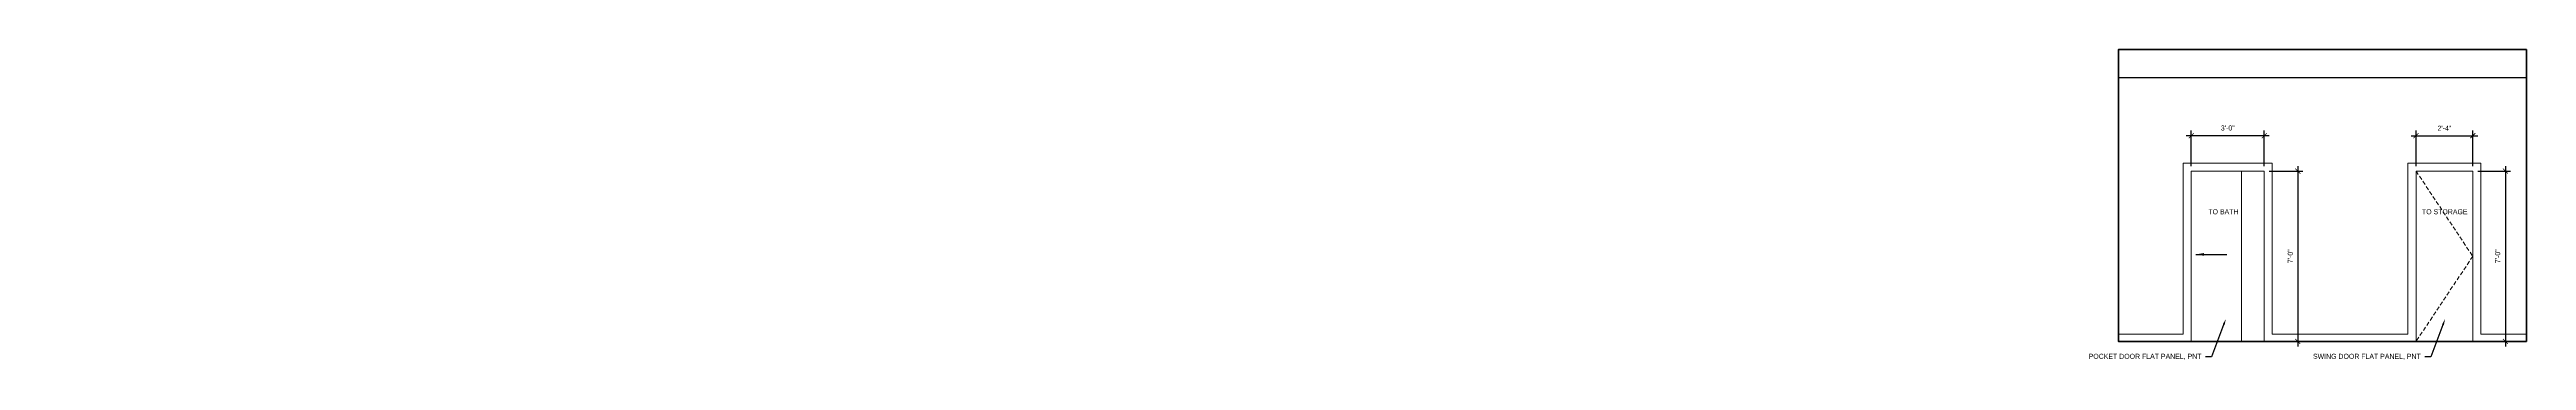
# Model space of a CAD drawing. Header units: inches. Extents: x -3027 to 6920, y -6604 to 320.
# Drawn here: x -223 to 1001, y -5109 to -4956 of the extents above; entities that cross this region are included whole.
import ezdxf
from ezdxf import colors
from ezdxf.entities.mleader import LeaderData, LeaderLine
from ezdxf.math import Vec2, Vec3

# ---------------------------------------------------------------- set-up
doc = ezdxf.new("R2010")
doc.units = ezdxf.units.IN
doc.header["$LTSCALE"] = 4
doc.header["$MEASUREMENT"] = 0
doc.header["$PDMODE"] = 35
doc.header["$PDSIZE"] = -5
doc.linetypes.add('DASHED', pattern=[0.75, 0.5, -0.25])
doc.layers.get('0').update_dxf_attribs({"linetype": 'CONTINUOUS'})
doc.layers.get('Defpoints').update_dxf_attribs({"linetype": 'CONTINUOUS'})
for name, color, linetype, lineweight in [('A-ELEV-2', 5, 'CONTINUOUS', 25), ('A-ELEV-3', 8, 'CONTINUOUS', 15), ('A-ELEV-BYND', 9, 'DASHED', 9), ('A-ELEV-CUT', 3, 'CONTINUOUS', 50), ('A-NOTE-DIM', 8, 'CONTINUOUS', 15), ('A-NOTE-REF', 8, 'CONTINUOUS', 15)]:
    doc.layers.add(name, color=color, linetype=linetype, lineweight=lineweight)
doc.layers.add('A-note-ref-1_4', color=8, linetype='CONTINUOUS')
doc.styles.add('1_4SM', font='swisse.ttf', dxfattribs={"width": 0.9, "height": 4})
doc.styles.add('ANNOT-SM', font='swisse.ttf', dxfattribs={"width": 0.9, "height": 0.078125})
doc.styles.add('Annotative', font='swisse.ttf', dxfattribs={"width": 0.9, "height": 0.078125})
doc.dimstyles.new('DIM-ANNOT', dxfattribs={"dimtxt": 0.078125, "dimasz": 0.078125, "dimexe": 0.078125, "dimexo": 0.078125, "dimgap": 0.078125, "dimtad": 1, "dimzin": 11, "dimdsep": 46, "dimlunit": 4, "dimtxsty": 'ANNOT-SM', "dimblk1": 'ARCHTICK', "dimblk2": 'ARCHTICK', "dimsah": 1, "dimcen": 0, "dimdle": 0.078125, "dimclrd": 8, "dimclre": 8, "dimclrt": 8, "dimadec": 0, "dimazin": 0, "dimtfac": 4, "dimtofl": 0, "dimtmove": 2, "dimatfit": 3, "dimfxl": 1, "dimfrac": 2, "dimtzin": 0, "dimarcsym": 0})
doc.dimstyles.new('DIM1_4$7', dxfattribs={"dimtxt": 4, "dimasz": 4, "dimexe": 2, "dimexo": 2, "dimgap": 2, "dimtad": 0, "dimdec": 4, "dimzin": 11, "dimdsep": 46, "dimlunit": 4, "dimtxsty": '1_4SM', "dimblk": 'ARCHTICK', "dimcen": 4, "dimdle": 2, "dimclrd": 8, "dimclre": 8, "dimclrt": 8, "dimadec": 0, "dimazin": 0, "dimtfac": 4, "dimtdec": 4, "dimtofl": 0, "dimtmove": 1, "dimatfit": 3, "dimfxl": 1, "dimfrac": 2, "dimtzin": 0, "dimarcsym": 0})

# ---------------------------------------------------------------- blocks, each defined once
blk = doc.blocks.new('_ARCHTICK')
at = {"color": 0, "linetype": 'ByBlock', "const_width": 0.15}
blk.add_lwpolyline([(-0.5, -0.5), (0.5, 0.5)], dxfattribs=at)
blk = doc.blocks.new('*D138')
at = {"layer": 'A-NOTE-DIM', "color": 8, "lineweight": -2, "transparency": 16777216}
for p, q in [((887.6, -5013.5), (887.6, -5102.5)), ((873.5, -5016), (890.1, -5016)), ((873.5, -5100), (890.1, -5100))]:
    blk.add_line(p, q, dxfattribs=at)
at = {"layer": 'Defpoints', "color": 0, "transparency": 16777216}
for p in [(871, -5016), (871, -5100), (887.6, -5100)]:
    blk.add_point(p, dxfattribs=at)
at = {"layer": 'A-NOTE-DIM', "color": 8, "lineweight": -2, "transparency": 16777216, "xscale": 2.5, "yscale": 2.5, "zscale": 2.5}
for p, rotation in [((887.6, -5016), 90), ((887.6, -5100), 270)]:
    blk.add_blockref('_ARCHTICK', p, dxfattribs=dict(at, rotation=rotation))
at = {"layer": 'A-NOTE-DIM', "color": 8, "transparency": 16777216, "insert": (883.9, -5058), "char_height": 2.5, "attachment_point": 5, "rotation": 90, "style": 'ANNOT-SM'}
blk.add_mtext('7\'-0" ', dxfattribs=at)
blk = doc.blocks.new('*D139')
at = {"layer": 'A-NOTE-DIM', "color": 8, "lineweight": -2, "transparency": 16777216}
for p, q in [((873.5, -4998.5), (832.5, -4998.5)), ((835, -5013.5), (835, -4996)), ((871, -5013.5), (871, -4996))]:
    blk.add_line(p, q, dxfattribs=at)
at = {"layer": 'Defpoints', "color": 0, "transparency": 16777216}
for p in [(835, -4998.5), (835, -5016), (871, -5016)]:
    blk.add_point(p, dxfattribs=at)
at = {"layer": 'A-NOTE-DIM', "color": 8, "lineweight": -2, "transparency": 16777216, "xscale": 2.5, "yscale": 2.5, "zscale": 2.5, "rotation": 180}
blk.add_blockref('_ARCHTICK', (835, -4998.5), dxfattribs=at)
at = {"layer": 'A-NOTE-DIM', "color": 8, "lineweight": -2, "transparency": 16777216, "xscale": 2.5, "yscale": 2.5, "zscale": 2.5}
blk.add_blockref('_ARCHTICK', (871, -4998.5), dxfattribs=at)
at = {"layer": 'A-NOTE-DIM', "color": 8, "transparency": 16777216, "insert": (853, -4994.7), "char_height": 2.5, "attachment_point": 5, "style": 'ANNOT-SM'}
blk.add_mtext('3\'-0" ', dxfattribs=at)
blk = doc.blocks.new('*D140')
at = {"layer": 'A-NOTE-DIM', "color": 8, "lineweight": -2, "transparency": 16777216}
for p, q in [((943.5, -4998.5), (976.5, -4998.5)), ((946, -5013.5), (946, -4996)), ((974, -5013.5), (974, -4996))]:
    blk.add_line(p, q, dxfattribs=at)
at = {"layer": 'Defpoints', "color": 0, "transparency": 16777216}
for p in [(974, -4998.5), (946, -5016), (974, -5016)]:
    blk.add_point(p, dxfattribs=at)
at = {"layer": 'A-NOTE-DIM', "color": 8, "lineweight": -2, "transparency": 16777216, "xscale": 2.5, "yscale": 2.5, "zscale": 2.5, "rotation": 180}
blk.add_blockref('_ARCHTICK', (946, -4998.5), dxfattribs=at)
at = {"layer": 'A-NOTE-DIM', "color": 8, "lineweight": -2, "transparency": 16777216, "xscale": 2.5, "yscale": 2.5, "zscale": 2.5}
blk.add_blockref('_ARCHTICK', (974, -4998.5), dxfattribs=at)
at = {"layer": 'A-NOTE-DIM', "color": 8, "transparency": 16777216, "insert": (960, -4994.8), "char_height": 2.5, "attachment_point": 5, "style": 'ANNOT-SM'}
blk.add_mtext('2\'-4" ', dxfattribs=at)
blk = doc.blocks.new('*D141')
at = {"layer": 'A-NOTE-DIM', "color": 8, "lineweight": -2, "transparency": 16777216}
for p, q in [((990.1, -5013.5), (990.1, -5102.5)), ((976.5, -5016), (992.6, -5016)), ((976.5, -5100), (992.6, -5100))]:
    blk.add_line(p, q, dxfattribs=at)
at = {"layer": 'Defpoints', "color": 0, "transparency": 16777216}
for p in [(974, -5016), (974, -5100), (990.1, -5100)]:
    blk.add_point(p, dxfattribs=at)
at = {"layer": 'A-NOTE-DIM', "color": 8, "lineweight": -2, "transparency": 16777216, "xscale": 2.5, "yscale": 2.5, "zscale": 2.5}
for p, rotation in [((990.1, -5016), 90), ((990.1, -5100), 270)]:
    blk.add_blockref('_ARCHTICK', p, dxfattribs=dict(at, rotation=rotation))
at = {"layer": 'A-NOTE-DIM', "color": 8, "transparency": 16777216, "insert": (986.3, -5058), "char_height": 2.5, "attachment_point": 5, "rotation": 90, "style": 'ANNOT-SM'}
blk.add_mtext('7\'-0" ', dxfattribs=at)

msp = doc.modelspace()

# ---------------------------------------------------------------- linework, layer by layer
at = {"layer": 'A-ELEV-2'}
msp.add_line((1000.5002, -4970), (799.0002, -4970), dxfattribs=at)
at = {"layer": 'A-ELEV-3'}
msp.add_line((859.74234, -5016), (859.74234, -5100), dxfattribs=at)
for points in [[(1000.5002, -5096.5), (978.0002, -5096.5), (978.0002, -5012), (942.0002, -5012), (942.0002, -5096.5), (875.0002, -5096.5), (875.0002, -5012), (831.0002, -5012), (831.0002, -5096.5), (799.0002, -5096.5)], [(871.0002, -5100), (871.0002, -5016), (835.0002, -5016), (835.0002, -5100)], [(974.0002, -5100), (974.0002, -5016), (946.0002, -5016), (946.0002, -5100)]]:
    msp.add_lwpolyline(points, dxfattribs=at)
at = {"layer": 'A-ELEV-BYND'}
msp.add_lwpolyline([(946.0002, -5016), (974.0002, -5058), (946.0002, -5100)], dxfattribs=at)
at = {"layer": 'A-ELEV-CUT'}
msp.add_lwpolyline([(1000.5002, -4956), (799.0002, -4956), (799.0002, -5100), (1000.5002, -5100)], close=True, dxfattribs=at)

# ---------------------------------------------------------------- texts
at = {"layer": 'A-NOTE-REF', "char_height": 2.5, "attachment_point": 3, "style": 'Annotative'}
for s, insert in [('TO BATH', (858.31606, -5034.7771)), ('TO STORAGE', (971.40788, -5034.7771))]:
    msp.add_mtext_dynamic_manual_height_columns(s, width=33.6, gutter_width=12.5, heights=[0], dxfattribs=dict(at, insert=insert))

# ---------------------------------------------------------------- dimensions: what is measured, and where the dimension line sits
at = {"layer": 'A-NOTE-DIM'}
for base, p1, p2, picture, middle in [((835.0002, -4998.52887), (871.0002, -5016), (835.0002, -5016), '*D139', (853.0002, -4994.74591)), ((974.0002, -4998.52887), (946.0002, -5016), (974.0002, -5016), '*D140', (960.0002, -4994.77887))]:
    dim = msp.add_linear_dim(base=base, p1=p1, p2=p2, dimstyle='DIM-ANNOT', override={"dimpost": ' '}, dxfattribs=at)
    dim.commit()
    dim.dimension.update_dxf_attribs({"geometry": picture, "text_midpoint": middle})
for base, p1, p2, picture, middle in [((887.64902, -5100), (871.0002, -5016), (871.0002, -5100), '*D138', (883.86606, -5058)), ((990.12755, -5100), (974.0002, -5016), (974.0002, -5100), '*D141', (986.34458, -5058))]:
    dim = msp.add_linear_dim(base=base, p1=p1, p2=p2, angle=90, dimstyle='DIM-ANNOT', override={"dimpost": ' '}, dxfattribs=at)
    dim.commit()
    dim.dimension.update_dxf_attribs({"geometry": picture, "text_midpoint": middle})

# ---------------------------------------------------------------- leaders
at = {"layer": 'A-NOTE-REF'}
ml = msp.add_multileader_mtext('Standard', dxfattribs=at)
ml.set_content('POCKET DOOR FLAT PANEL, PNT', color=256, style='ANNOT-SM')
ml.set_leader_properties()
ml.build(insert=Vec2(0, 0))
ml.multileader.update_dxf_attribs({"dogleg_length": 0.09375, "arrow_head_size": 3, "scale": 32})
ctx = ml.context
ctx.base_point, ctx.scale, ctx.char_height, ctx.arrow_head_size, ctx.plane_origin = Vec3(808.3894, -5107.65343), 32, 2.5, 3, Vec3(853.74691, -5115.27843)
ctx.text_align_type = 2
notes = []
notes.append((ctx, [(0, (1, 1, 0), (845.04711, -5107.65343), (-1, 0), 3, [(0, [(852.04158, -5088.98098)], 0, [])])]))
ctx.mtext.insert, ctx.mtext.width, ctx.mtext.alignment, ctx.mtext.flow_direction = Vec3(840.04711, -5106.11607), 33.2052393, 3, 5
ml = msp.add_multileader_mtext('Standard', dxfattribs=at)
ml.set_content('SWING DOOR FLAT PANEL, PNT', color=256, style='ANNOT-SM')
ml.set_leader_properties()
ml.build(insert=Vec2(0, 0))
ml.multileader.update_dxf_attribs({"dogleg_length": 0.09375, "arrow_head_size": 3, "scale": 32})
ctx = ml.context
ctx.base_point, ctx.scale, ctx.char_height, ctx.arrow_head_size, ctx.plane_origin = Vec3(916.66044, -5107.65343), 32, 2.5, 3, Vec3(962.01795, -5115.27843)
ctx.text_align_type = 2
notes.append((ctx, [(0, (1, 1, 0), (953.31815, -5107.65343), (-1, 0), 3, [(0, [(960.31262, -5088.98098)], 0, [])])]))
ctx.mtext.insert, ctx.mtext.width, ctx.mtext.alignment, ctx.mtext.flow_direction = Vec3(948.31815, -5106.11607), 31.6172599, 3, 5
at = {"layer": 'A-note-ref-1_4'}
msp.add_leader([(837.27858, -5057.08293), (852.57494, -5057.08293)], dimstyle='DIM1_4$7', override={"dimgap": 2, "dimtad": 0}, dxfattribs=at)
for ctx, leaders in notes:
    for number, flags, end, landing, length, lines in leaders:
        leader = LeaderData()
        leader.index, (leader.has_last_leader_line, leader.has_dogleg_vector, leader.attachment_direction) = number, flags
        leader.last_leader_point, leader.dogleg_vector, leader.dogleg_length = Vec3(end), Vec3(landing), length
        for number, points, colour, breaks in lines:
            line = LeaderLine()
            line.index, line.vertices, line.color, line.breaks = number, Vec3.list(points), colors.encode_raw_color(colour), breaks
            leader.lines.append(line)
        ctx.leaders.append(leader)

doc.saveas('drawing.dxf')
